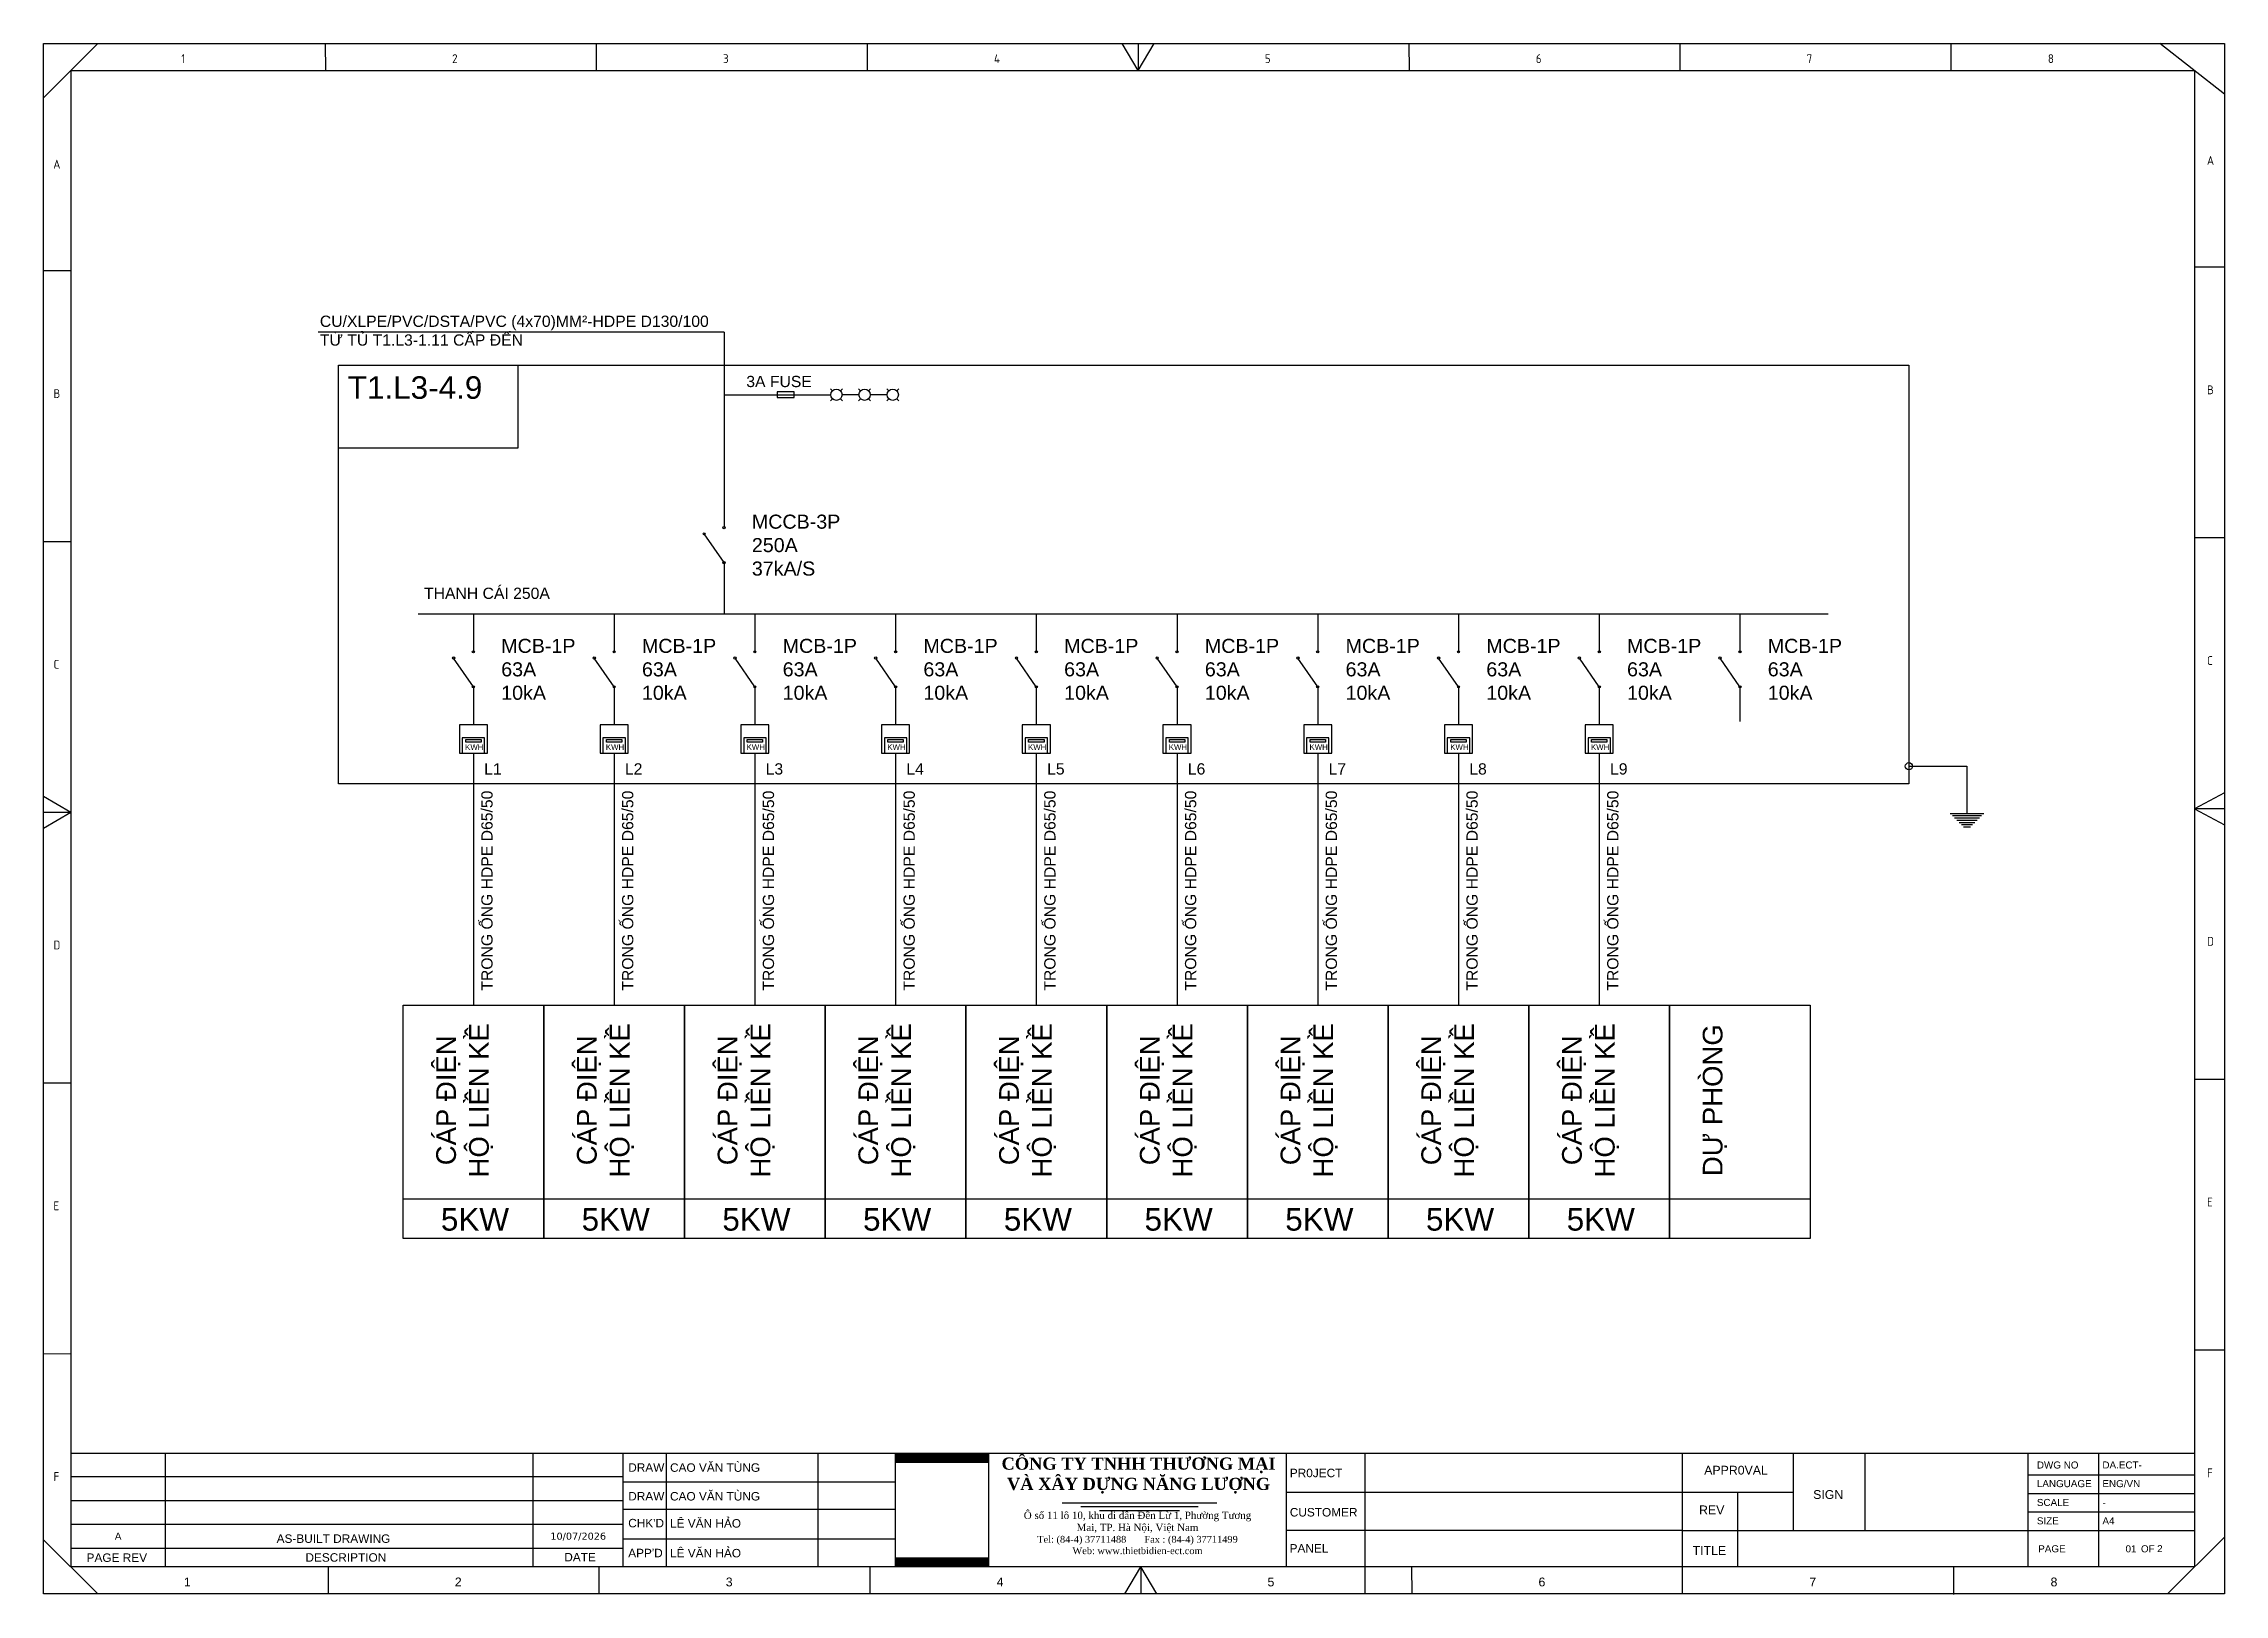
# Model space of a CAD drawing. Header units: millimetres. Extents: x -33730 to 17150, y -76829 to -27437.
# Drawn here: x -27328 to -21401, y -57781 to -53564 of the extents above; entities that cross this region are included whole.
import ezdxf
from ezdxf.enums import TextEntityAlignment as Align

# ---------------------------------------------------------------- set-up
doc = ezdxf.new("R2010")
doc.units = ezdxf.units.MM
doc.header["$LTSCALE"] = 3
doc.layers.add('0 @ 1', color=7, linetype='Continuous')
doc.layers.add('@.VISIBLE', color=7, linetype='Continuous')
doc.styles.add('Annotative', font='arial.ttf')
doc.styles.add('CET-H', font='verdana.ttf', dxfattribs={"height": 4})
doc.styles.add('ROMANS', font='isocp.shx', dxfattribs={"height": 2})
doc.styles.get("Standard").update_dxf_attribs({"font": 'arial.ttf'})

msp = doc.modelspace()

# ---------------------------------------------------------------- texts
at = {"attachment_point": 1}
for s, width, insert, char_height in [('CU/XLPE/PVC/DSTA/PVC (4x70)MM²-HDPE D130/100\\PTỪ TỦ T1.L3-1.11 CẤP ĐẾN', 1198.542, (-26577.43, -54303.82), 30.6), ('T1.L3-4.9', 1198.542, (-26501.75, -54468.79), 61.2), ('3A FUSE', 1198.542, (-25418.44, -54467.58), 30.6), ('MCCB-3P\\P250A\\P37kA/S', 509.7292, (-25403.29, -54844.96), 38.25), ('THANH CÁI 250A', 1198.542, (-26294.32, -55043.57), 30.6), ('MCB-1P\\P63A\\P10kA', 509.7292, (-26084.54, -55182.76), 38.25), ('MCB-1P\\P63A\\P10kA', 509.7292, (-25702.04, -55182.76), 38.25), ('MCB-1P\\P63A\\P10kA', 509.7292, (-25319.54, -55182.76), 38.25), ('MCB-1P\\P63A\\P10kA', 509.7292, (-24937.04, -55182.76), 38.25), ('MCB-1P\\P63A\\P10kA', 509.7292, (-24554.54, -55182.76), 38.25), ('MCB-1P\\P63A\\P10kA', 509.7292, (-24172.04, -55182.76), 38.25), ('MCB-1P\\P63A\\P10kA', 509.7292, (-23789.54, -55182.76), 38.25), ('MCB-1P\\P63A\\P10kA', 509.7292, (-23407.04, -55182.76), 38.25), ('MCB-1P\\P63A\\P10kA', 509.7292, (-23024.54, -55182.76), 38.25), ('MCB-1P\\P63A\\P10kA', 509.7292, (-22642.04, -55182.76), 38.25), ('KWH', 509.7292, (-26182.64, -55469.36), 15.3), ('KWH', 509.7292, (-25800.14, -55469.36), 15.3), ('KWH', 509.7292, (-25417.64, -55469.36), 15.3), ('KWH', 509.7292, (-25035.14, -55469.36), 15.3), ('KWH', 509.7292, (-24652.64, -55469.36), 15.3), ('KWH', 509.7292, (-24270.14, -55469.36), 15.3), ('KWH', 509.7292, (-23887.64, -55469.36), 15.3), ('KWH', 509.7292, (-23505.14, -55469.36), 15.3), ('KWH', 509.7292, (-23122.64, -55469.36), 15.3), ('L1', 1198.542, (-26130.78, -55521.16), 30.6), ('L2', 1198.542, (-25748.28, -55521.16), 30.6), ('L3', 1198.542, (-25365.78, -55521.16), 30.6), ('L4', 1198.542, (-24983.28, -55521.16), 30.6), ('L5', 1198.542, (-24600.78, -55521.16), 30.6), ('L6', 1198.542, (-24218.28, -55521.16), 30.6), ('L7', 1198.542, (-23835.78, -55521.16), 30.6), ('L8', 1198.542, (-23453.28, -55521.16), 30.6), ('L9', 1198.542, (-23070.78, -55521.16), 30.6), ('\\pi508.89037;5KW', 1198.542, (-26757.43, -56730.9), 61.2), ('\\pi508.89037;5KW', 1198.542, (-26374.93, -56730.9), 61.2), ('\\pi508.89037;5KW', 1198.542, (-25992.43, -56730.9), 61.2), ('\\pi508.89037;5KW', 1198.542, (-25609.93, -56730.9), 61.2), ('\\pi508.89037;5KW', 1198.542, (-25227.43, -56730.9), 61.2), ('\\pi508.89037;5KW', 1198.542, (-24844.93, -56730.9), 61.2), ('\\pi508.89037;5KW', 1198.542, (-24462.43, -56730.9), 61.2), ('\\pi508.89037;5KW', 1198.542, (-24079.93, -56730.9), 61.2), ('\\pi508.89037;5KW', 1198.542, (-23697.43, -56730.9), 61.2)]:
    msp.add_mtext_dynamic_manual_height_columns(s, width=width, gutter_width=15.3, heights=[0], dxfattribs=dict(at, insert=insert, char_height=char_height))
at = {"attachment_point": 1, "rotation": 90}
for s, insert, char_height in [('TRONG ỐNG HDPE D65/50', (-26138.57, -56139.51), 30.6), ('TRONG ỐNG HDPE D65/50', (-25756.07, -56139.51), 30.6), ('TRONG ỐNG HDPE D65/50', (-25373.57, -56139.51), 30.6), ('TRONG ỐNG HDPE D65/50', (-24991.07, -56139.51), 30.6), ('TRONG ỐNG HDPE D65/50', (-24608.57, -56139.51), 30.6), ('TRONG ỐNG HDPE D65/50', (-24226.07, -56139.51), 30.6), ('TRONG ỐNG HDPE D65/50', (-23843.57, -56139.51), 30.6), ('TRONG ỐNG HDPE D65/50', (-23461.07, -56139.51), 30.6), ('TRONG ỐNG HDPE D65/50', (-23078.57, -56139.51), 30.6), ('\\pi427.53476;CÁP ĐIỆN\\P\\pi394.33083;HỘ LIỀN KỀ', (-26261.13, -57041.87), 53.55), ('\\pi427.53476;CÁP ĐIỆN\\P\\pi394.33083;HỘ LIỀN KỀ', (-25878.63, -57041.87), 53.55), ('\\pi427.53476;CÁP ĐIỆN\\P\\pi394.33083;HỘ LIỀN KỀ', (-25496.13, -57041.87), 53.55), ('\\pi427.53476;CÁP ĐIỆN\\P\\pi394.33083;HỘ LIỀN KỀ', (-25113.63, -57041.87), 53.55), ('\\pi427.53476;CÁP ĐIỆN\\P\\pi394.33083;HỘ LIỀN KỀ', (-24731.13, -57041.87), 53.55), ('\\pi427.53476;CÁP ĐIỆN\\P\\pi394.33083;HỘ LIỀN KỀ', (-24348.63, -57041.87), 53.55), ('\\pi427.53476;CÁP ĐIỆN\\P\\pi394.33083;HỘ LIỀN KỀ', (-23966.13, -57041.87), 53.55), ('\\pi427.53476;CÁP ĐIỆN\\P\\pi394.33083;HỘ LIỀN KỀ', (-23583.63, -57041.87), 53.55), ('\\pi427.53476;CÁP ĐIỆN\\P\\pi394.33083;HỘ LIỀN KỀ', (-23201.13, -57041.87), 53.55), ('\\pi397.98363;DỰ PHÒNG', (-22818.63, -57041.87), 53.55)]:
    msp.add_mtext_dynamic_manual_height_columns(s, width=1198.542, gutter_width=15.3, heights=[0], dxfattribs=dict(at, insert=insert, char_height=char_height))

# ---------------------------------------------------------------- blocks, each defined once
blk = doc.blocks.new('DEN BAO PHA_KY HIEU')
for p, q in [((51.78, 11.48), (51.43, 11.83)), ((53.2, 11.48), (53.55, 11.83)), ((56.78, 11.48), (56.43, 11.83)), ((58.2, 11.48), (58.55, 11.83)), ((61.78, 11.48), (61.43, 11.83)), ((63.2, 11.48), (63.55, 11.83)), ((51.78, 10.06), (51.43, 9.71)), ((53.2, 10.06), (53.55, 9.71)), ((56.49, 10.77), (53.49, 10.77)), ((56.78, 10.06), (56.43, 9.71)), ((58.2, 10.06), (58.55, 9.71)), ((61.49, 10.77), (58.49, 10.77)), ((61.78, 10.06), (61.43, 9.71)), ((63.2, 10.06), (63.55, 9.71))]:
    blk.add_line(p, q)
for centre in [(52.49, 10.77), (57.49, 10.77), (62.49, 10.77)]:
    blk.add_circle(centre, 1)
blk = doc.blocks.new('KHUNG TEN CHUAN CET')
at = {"color": 134, "lineweight": 25}
for p, q in [((0, 219.81), (309.02, 219.81)), ((0, 0), (0, 219.81)), ((7.68, 219.81), (0, 212.13)), ((39.92, 219.81), (39.93, 215.97)), ((78.31, 219.81), (78.32, 215.97)), ((116.7, 219.81), (116.7, 215.97)), ((155.09, 215.97), (152.83, 219.81)), ((155.09, 219.81), (155.09, 215.97)), ((155.09, 215.97), (157.36, 219.81)), ((193.47, 219.81), (193.48, 215.97)), ((231.86, 219.81), (231.87, 215.97)), ((270.25, 219.81), (270.26, 215.97)), ((309.02, 212.63), (299.87, 219.81)), ((309.02, 219.81), (309.02, 0)), ((3.85, 215.97), (304.81, 215.97)), ((3.85, 215.97), (3.85, 3.83)), ((304.81, 215.97), (304.81, 3.83)), ((3.85, 187.57), (0, 187.57)), ((309.02, 188.1), (304.81, 188.09)), ((3.85, 149.18), (0, 149.18)), ((309.02, 149.71), (304.81, 149.71)), ((3.85, 110.79), (0, 113.06)), ((309.02, 113.59), (304.81, 111.32)), ((309.02, 111.32), (304.81, 111.32)), ((304.81, 111.32), (309.02, 109.06)), ((3.85, 110.79), (0, 110.79)), ((3.85, 110.79), (0, 108.53)), ((3.85, 72.4), (0, 72.4)), ((309.02, 72.94), (304.81, 72.93)), ((3.85, 34.02), (0, 34.01)), ((308.96, 34.55), (304.81, 34.54)), ((3.85, 19.95), (304.81, 19.95)), ((17.27, 3.85), (17.27, 19.95)), ((88.26, 3.83), (88.26, 19.95)), ((109.76, 3.83), (109.76, 19.95)), ((187.25, 0), (187.25, 19.95)), ((232.25, 0), (232.25, 19.95)), ((247.9, 19.95), (247.9, 8.98)), ((258.12, 8.98), (258.12, 19.95)), ((281.24, 8.98), (281.24, 19.95)), ((291.24, 8.98), (291.24, 19.95)), ((3.85, 16.64), (82.14, 16.64)), ((281.24, 16.9), (304.81, 16.9)), ((3.85, 13.25), (82.14, 13.25)), ((176.12, 14.45), (247.9, 14.45)), ((232.25, 14.45), (247.9, 14.45)), ((240.08, 3.83), (240.08, 14.45)), ((281.24, 14.26), (304.81, 14.26)), ((3.85, 9.87), (82.14, 9.87)), ((281.24, 11.62), (304.81, 11.62)), ((7.68, 0), (0, 7.68)), ((3.85, 6.51), (82.14, 6.51)), ((232.25, 8.98), (176.12, 8.98)), ((232.25, 8.98), (304.81, 8.98)), ((281.24, 3.83), (281.24, 8.98)), ((291.24, 3.83), (291.24, 8.98)), ((309.02, 8.05), (300.98, 0)), ((304.81, 3.83), (3.85, 3.83)), ((40.3, 3.83), (40.31, 0)), ((153.2, 0), (155.47, 3.83)), ((155.46, 3.83), (155.47, 0)), ((157.73, 0), (155.47, 3.83)), ((270.63, 3.83), (270.63, -0.07)), ((309.02, 0), (0, 0))]:
    blk.add_line(p, q, dxfattribs=at)
at = {"color": 134, "lineweight": 25, "ltscale": 50}
for p, q in [((69.36, 3.83), (69.36, 19.95)), ((82.14, 3.83), (82.14, 19.95)), ((120.7, 3.83), (120.7, 19.95)), ((133.95, 3.83), (133.95, 19.95)), ((176.12, 3.83), (176.12, 19.95)), ((82.14, 15.88), (120.7, 15.88)), ((82.14, 12.04), (120.7, 12.04)), ((82.14, 7.82), (120.7, 7.82)), ((78.69, 3.83), (78.69, 0)), ((117.08, 3.83), (117.08, 0)), ((193.85, 3.83), (193.86, 0))]:
    blk.add_line(p, q, dxfattribs=at)
at = {"color": 6}
for p, q in [((144.33, 12.9), (166.25, 12.9)), ((146.99, 12.4), (163.59, 12.4)), ((149.64, 11.85), (160.94, 11.85))]:
    blk.add_line(p, q, dxfattribs=at)
at = {"color": 7, "true_color": 0xffffff, "const_width": 1.35}
for points in [[(120.75, 19.26), (133.91, 19.26)], [(120.75, 4.52), (133.91, 4.52)]]:
    blk.add_lwpolyline(points, dxfattribs=at)
at = {"color": 134, "lineweight": 25, "style": 'ROMANS'}
for s, p in [('1', (19.5, 217.05)), ('2', (57.89, 217.05)), ('3', (96.28, 217.05)), ('4', (134.67, 217.05)), ('5', (173.05, 217.05)), ('6', (211.45, 217.05)), ('7', (249.83, 217.05)), ('8', (284.01, 217.05)), ('A', (1.37, 202.08)), ('A', (306.55, 202.61)), ('B', (1.4, 169.56)), ('B', (306.57, 170.09)), ('C', (306.57, 131.71)), ('C', (1.4, 131.18)), ('D', (306.57, 91.9)), ('D', (1.4, 91.37)), ('E', (1.4, 54.4)), ('E', (306.57, 54.93)), ('F', (1.4, 16.01)), ('F', (306.57, 16.54))]:
    blk.add_text(s, height=1.25, dxfattribs=at).set_placement(p)
at = {"color": 1, "insert": (155.16, 19.34), "char_height": 1.7247, "width": 46.2113, "attachment_point": 2}
blk.add_mtext('{\\fTimes New Roman|b1|i0|c0|p18;CÔNG TY TNHH THƯƠNG MẠI \\PVÀ XÂY DỰNG NĂNG LƯỢNG}', dxfattribs=at)
at = {"color": 3, "insert": (155.01, 11.66), "char_height": 0.99989, "width": 34.762, "attachment_point": 2}
blk.add_mtext('{\\fTimes New Roman|b0|i0|c163|p18;\\H1.029x;Ô số 11 lô 10, khu di dân Đền Lừ 1, Phường \\fTimes New Roman|b0|i0|c0|p18;Tương\\fTimes New Roman|b0|i0|c163|p18; Mai,\\fTimes New Roman|b0|i0|c0|p18; TP. Hà Nội, Việt Nam\\H0.9429x;\\P\\fTimes New Roman|b0|i0|c238|p18;Tel: (84-4) 37711488       Fax : (84-4) 37711499     \\PWeb: www.thietbidien-ect.com\\P\\fTimes New Roman|b0|i0|c0|p18;\\H1.03x;     }', dxfattribs=at)
at = {"style": 'Annotative'}
for tag, p in [('DRAWING_NO', (291.74, 17.78)), ('SCALE', (291.74, 12.47)), ('SIZE', (291.74, 9.86)), ('TOTAL_PAGE', (299.49, 5.93))]:
    blk.add_attdef(tag, p, '', height=1, dxfattribs=at)
for tag, p in [('DRAW_1', (88.76, 17.91)), ('DRAW_2', (88.76, 13.85)), ('CHECKED', (88.76, 10.01)), ('APPROVED', (88.76, 5.79))]:
    blk.add_attdef(tag, text='', height=1.2, dxfattribs=at).set_placement(p, align=Align.MIDDLE_LEFT)
for tag, height, style, p in [('PR0JECT', 1.2, 'Annotative', (209.75, 17.19)), ('CUSTOMER', 1.2, 'Annotative', (209.75, 11.6)), ('REV', 1, 'Annotative', (10.56, 8.19)), ('DATE', 1, 'CET-H', (75.75, 8.19)), ('PR0JECT_N0.', 1.2, 'Annotative', (209.75, 6.47)), ('TEN_BAN_VE', 1.2, 'Annotative', (260.66, 6.41))]:
    blk.add_attdef(tag, text='', height=height, dxfattribs=dict(style=style)).set_placement(p, align=Align.MIDDLE_CENTER)
blk.add_attdef('PAGE', text='', height=1, dxfattribs=at).set_placement((296.57, 5.9), align=Align.RIGHT)
at = {"layer": '0 @ 1', "color": 134, "lineweight": 25, "style": 'Annotative'}
for s, height, p in [('DWG NO', 1, (282.45, 17.78)), ('PR0JECT', 1.2, (176.59, 16.55)), ('APPR0VAL', 1.249, (235.31, 16.92)), ('LANGUAGE ', 1, (282.45, 15.14)), ('ENG/VN', 1, (291.74, 15.14)), ('REV', 1.249, (234.58, 11.29)), ('SIGN', 1.249, (250.75, 13.47)), ('SCALE ', 1, (282.45, 12.47)), ('CUSTOMER', 1.2, (176.59, 10.98)), ('SIZE ', 1, (282.45, 9.86)), ('AS-BUILT DRAWING', 1.2, (33.02, 7.24)), ('PANEL', 1.2, (176.56, 5.86)), ('TITLE ', 1.249, (233.67, 5.53)), ('PAGE ', 1, (282.64, 5.9)), ('OF', 1, (297.2, 5.9)), ('PAGE REV', 1.2, (6.09, 4.54)), ('DESCRIPTION', 1.2, (37.1, 4.57)), ('DATE', 1.2, (73.78, 4.61)), ('1', 1.25, (19.88, 1.07)), ('2', 1.25, (58.27, 1.07)), ('3', 1.25, (96.66, 1.07)), ('4', 1.25, (135.05, 1.07)), ('5', 1.25, (173.43, 1.07)), ('6', 1.25, (211.83, 1.07)), ('7', 1.25, (250.21, 1.07)), ('8', 1.25, (284.39, 1.07))]:
    blk.add_text(s, height=height, dxfattribs=at).set_placement(p)
for s, p in [('DRAW', (82.84, 17.92)), ('DRAW', (82.84, 13.85)), ("CHK'D", (82.84, 10.04)), ("APP'D", (82.84, 5.8))]:
    blk.add_text(s, height=1.2, dxfattribs=at).set_placement(p, align=Align.MIDDLE_LEFT)
blk = doc.blocks.new('*U2420')
ref = blk.add_blockref('KHUNG TEN CHUAN CET', (-27328.3, -57780.1), dxfattribs=dict(xscale=19.18109915809952, yscale=19.18109915809952, zscale=19.18109915809952))
ref.add_attrib('DATE', '10/07/2026', dxfattribs={"layer": '0 @ 1', "height": 19.18, "style": 'CET-H'}).set_placement((-25875.3, -57623), align=Align.MIDDLE_CENTER)
ref.add_attrib('APPROVED', 'LÊ VĂN HẢO', dxfattribs={"layer": '0 @ 1', "height": 23.02, "style": 'Annotative'}).set_placement((-25625.7, -57669.2), align=Align.MIDDLE_LEFT)
ref.add_attrib('CHECKED', 'LÊ VĂN HẢO', dxfattribs={"layer": '0 @ 1', "height": 23.02, "style": 'Annotative'}).set_placement((-25625.7, -57588.2), align=Align.MIDDLE_LEFT)
ref.add_attrib('DRAW_2', 'CAO VĂN TÙNG', dxfattribs={"layer": '0 @ 1', "height": 23.017, "style": 'Annotative'}).set_placement((-25625.7, -57514.5), align=Align.MIDDLE_LEFT)
ref.add_attrib('DRAW_1', 'CAO VĂN TÙNG', dxfattribs={"layer": '0 @ 1', "height": 23.017, "style": 'Annotative'}).set_placement((-25625.7, -57436.5), align=Align.MIDDLE_LEFT)
ref.add_attrib('TOTAL_PAGE', '2', (-21583.7, -57666.5), dxfattribs={"layer": '0 @ 1', "height": 19.2, "style": 'Annotative'})
ref.add_attrib('PAGE', '01', dxfattribs={"layer": '0 @ 1', "height": 19.18, "style": 'Annotative'}).set_placement((-21639.8, -57667), align=Align.RIGHT)
ref.add_attrib('DRAWING_NO', 'DA.ECT-', (-21732.4, -57439), dxfattribs={"layer": '0 @ 1', "height": 19.18, "style": 'Annotative'})
ref.add_attrib('SIZE', 'A4', (-21732.4, -57591), dxfattribs={"layer": '0 @ 1', "height": 19.18, "style": 'Annotative'})
ref.add_attrib('SCALE', '-', (-21732.4, -57540.9), dxfattribs={"layer": '0 @ 1', "height": 19.2, "style": 'Annotative'})
ref.add_attrib('REV', 'A', dxfattribs={"layer": '0 @ 1', "height": 19.2, "style": 'Annotative'}).set_placement((-27125.8, -57623), align=Align.MIDDLE_CENTER)

# ---------------------------------------------------------------- linework, layer by layer
for p, q in [((-25478.85, -54348.54), (-26582.09, -54348.54)), ((-25478.85, -54348.54), (-25478.85, -54817.3)), ((-25478.85, -54518.91), (-25334.12, -54518.91)), ((-25334.12, -54518.91), (-25288.22, -54518.91)), ((-25288.22, -54518.91), (-25188.58, -54518.91)), ((-25478.85, -54817.3), (-25478.85, -54880.38)), ((-25478.85, -54975.46), (-25532.83, -54897.19)), ((-25478.85, -54975.46), (-25478.85, -55069.81)), ((-26310.16, -55115.17), (-22478.1, -55115.17)), ((-26160.11, -55115.17), (-26160.11, -55218.18)), ((-25777.61, -55115.17), (-25777.61, -55218.18)), ((-25478.85, -55069.81), (-25478.85, -55115.17)), ((-25395.11, -55115.17), (-25395.11, -55218.18)), ((-25012.61, -55115.17), (-25012.61, -55218.18)), ((-24630.11, -55115.17), (-24630.11, -55218.18)), ((-24247.61, -55115.17), (-24247.61, -55218.18)), ((-23865.11, -55115.17), (-23865.11, -55218.18)), ((-23482.61, -55115.17), (-23482.61, -55218.18)), ((-23100.11, -55115.17), (-23100.11, -55218.18)), ((-22717.61, -55115.17), (-22717.61, -55218.18)), ((-26160.11, -55313.25), (-26214.08, -55234.98)), ((-25777.61, -55313.25), (-25831.58, -55234.98)), ((-25395.11, -55313.25), (-25449.08, -55234.98)), ((-25012.61, -55313.25), (-25066.58, -55234.98)), ((-24630.11, -55313.25), (-24684.08, -55234.98)), ((-24247.61, -55313.25), (-24301.58, -55234.98)), ((-23865.11, -55313.25), (-23919.08, -55234.98)), ((-23482.61, -55313.25), (-23536.58, -55234.98)), ((-23100.11, -55313.25), (-23154.08, -55234.98)), ((-22717.61, -55313.25), (-22771.58, -55234.98)), ((-26160.11, -55313.25), (-26160.11, -55407.6)), ((-25777.61, -55313.25), (-25777.61, -55407.6)), ((-25395.11, -55313.25), (-25395.11, -55407.6)), ((-25012.61, -55313.25), (-25012.61, -55407.6)), ((-24630.11, -55313.25), (-24630.11, -55407.6)), ((-24247.61, -55313.25), (-24247.61, -55407.6)), ((-23865.11, -55313.25), (-23865.11, -55407.6)), ((-23482.61, -55313.25), (-23482.61, -55407.6)), ((-23100.11, -55313.25), (-23100.11, -55407.6)), ((-22717.61, -55313.25), (-22717.61, -55407.6)), ((-26160.11, -55407.6), (-26160.11, -55416.77)), ((-25777.61, -55407.6), (-25777.61, -55416.77)), ((-25395.11, -55407.6), (-25395.11, -55416.77)), ((-25012.61, -55407.6), (-25012.61, -55416.77)), ((-24630.11, -55407.6), (-24630.11, -55416.77)), ((-24247.61, -55407.6), (-24247.61, -55416.77)), ((-23865.11, -55407.6), (-23865.11, -55416.77)), ((-23482.61, -55407.6), (-23482.61, -55416.77)), ((-23100.11, -55407.6), (-23100.11, -55416.77)), ((-26160.11, -55493.27), (-26160.11, -56178.77)), ((-25777.61, -55493.27), (-25777.61, -56178.77)), ((-25395.11, -55493.27), (-25395.11, -56178.77)), ((-25012.61, -55493.27), (-25012.61, -56178.77)), ((-24630.11, -55493.27), (-24630.11, -56178.77)), ((-24247.61, -55493.27), (-24247.61, -56178.77)), ((-23865.11, -55493.27), (-23865.11, -56178.77)), ((-23482.61, -55493.27), (-23482.61, -56178.77)), ((-23100.11, -55493.27), (-23100.11, -56178.77)), ((-22258.4, -55529.17), (-22100.53, -55529.17)), ((-22100.53, -55529.17), (-22100.53, -55657.47)), ((-22146.43, -55657.47), (-22054.63, -55657.47)), ((-22140.31, -55663.59), (-22060.75, -55663.59)), ((-22134.19, -55669.71), (-22066.87, -55669.71)), ((-22128.07, -55675.83), (-22072.99, -55675.83)), ((-22121.95, -55681.95), (-22079.11, -55681.95)), ((-22115.83, -55688.07), (-22085.23, -55688.07)), ((-22109.71, -55694.19), (-22091.35, -55694.19)), ((-26351.36, -56705.66), (-25968.86, -56705.66)), ((-25968.86, -56705.66), (-25586.36, -56705.66)), ((-25586.36, -56705.66), (-25203.86, -56705.66)), ((-25203.86, -56705.66), (-24821.36, -56705.66)), ((-24821.36, -56705.66), (-24438.86, -56705.66)), ((-24438.86, -56705.66), (-24056.36, -56705.66)), ((-24056.36, -56705.66), (-23673.86, -56705.66)), ((-23673.86, -56705.66), (-23291.36, -56705.66)), ((-23291.36, -56705.66), (-22908.86, -56705.66)), ((-22908.86, -56705.66), (-22526.36, -56705.66))]:
    msp.add_line(p, q)
for points in [[(-26526.86, -54438.49), (-22258.4, -54438.49), (-22258.4, -55577.37), (-26526.86, -55577.37)], [(-26526.86, -54438.49), (-26039.5, -54438.49), (-26039.5, -54664.47), (-26526.86, -54664.47)], [(-25334.12, -54526.56), (-25288.22, -54526.56), (-25288.22, -54511.26), (-25334.12, -54511.26)], [(-26198.36, -55493.27), (-26121.86, -55493.27), (-26121.86, -55416.77), (-26198.36, -55416.77)], [(-25815.86, -55493.27), (-25739.36, -55493.27), (-25739.36, -55416.77), (-25815.86, -55416.77)], [(-25433.36, -55493.27), (-25356.86, -55493.27), (-25356.86, -55416.77), (-25433.36, -55416.77)], [(-25050.86, -55493.27), (-24974.36, -55493.27), (-24974.36, -55416.77), (-25050.86, -55416.77)], [(-24668.36, -55493.27), (-24591.86, -55493.27), (-24591.86, -55416.77), (-24668.36, -55416.77)], [(-24285.86, -55493.27), (-24209.36, -55493.27), (-24209.36, -55416.77), (-24285.86, -55416.77)], [(-23903.36, -55493.27), (-23826.86, -55493.27), (-23826.86, -55416.77), (-23903.36, -55416.77)], [(-23520.86, -55493.27), (-23444.36, -55493.27), (-23444.36, -55416.77), (-23520.86, -55416.77)], [(-23138.36, -55493.27), (-23061.86, -55493.27), (-23061.86, -55416.77), (-23138.36, -55416.77)], [(-26190.53, -55493.27), (-26129.68, -55493.27), (-26129.68, -55452.35), (-26190.53, -55452.35)], [(-26181, -55456.68), (-26139.21, -55456.68), (-26139.21, -55463.87), (-26181, -55463.87)], [(-25808.03, -55493.27), (-25747.18, -55493.27), (-25747.18, -55452.35), (-25808.03, -55452.35)], [(-25798.5, -55456.68), (-25756.71, -55456.68), (-25756.71, -55463.87), (-25798.5, -55463.87)], [(-25425.53, -55493.27), (-25364.68, -55493.27), (-25364.68, -55452.35), (-25425.53, -55452.35)], [(-25416, -55456.68), (-25374.21, -55456.68), (-25374.21, -55463.87), (-25416, -55463.87)], [(-25043.03, -55493.27), (-24982.18, -55493.27), (-24982.18, -55452.35), (-25043.03, -55452.35)], [(-25033.5, -55456.68), (-24991.71, -55456.68), (-24991.71, -55463.87), (-25033.5, -55463.87)], [(-24660.53, -55493.27), (-24599.68, -55493.27), (-24599.68, -55452.35), (-24660.53, -55452.35)], [(-24651, -55456.68), (-24609.21, -55456.68), (-24609.21, -55463.87), (-24651, -55463.87)], [(-24278.03, -55493.27), (-24217.18, -55493.27), (-24217.18, -55452.35), (-24278.03, -55452.35)], [(-24268.5, -55456.68), (-24226.71, -55456.68), (-24226.71, -55463.87), (-24268.5, -55463.87)], [(-23895.53, -55493.27), (-23834.68, -55493.27), (-23834.68, -55452.35), (-23895.53, -55452.35)], [(-23886, -55456.68), (-23844.21, -55456.68), (-23844.21, -55463.87), (-23886, -55463.87)], [(-23513.03, -55493.27), (-23452.18, -55493.27), (-23452.18, -55452.35), (-23513.03, -55452.35)], [(-23503.5, -55456.68), (-23461.71, -55456.68), (-23461.71, -55463.87), (-23503.5, -55463.87)], [(-23130.53, -55493.27), (-23069.68, -55493.27), (-23069.68, -55452.35), (-23130.53, -55452.35)], [(-23121, -55456.68), (-23079.21, -55456.68), (-23079.21, -55463.87), (-23121, -55463.87)], [(-26351.36, -56178.77), (-25968.86, -56178.77), (-25968.86, -56813.55), (-26351.36, -56813.55)], [(-25968.86, -56178.77), (-25586.36, -56178.77), (-25586.36, -56813.55), (-25968.86, -56813.55)], [(-25586.36, -56178.77), (-25203.86, -56178.77), (-25203.86, -56813.55), (-25586.36, -56813.55)], [(-25203.86, -56178.77), (-24821.36, -56178.77), (-24821.36, -56813.55), (-25203.86, -56813.55)], [(-24821.36, -56178.77), (-24438.86, -56178.77), (-24438.86, -56813.55), (-24821.36, -56813.55)], [(-24438.86, -56178.77), (-24056.36, -56178.77), (-24056.36, -56813.55), (-24438.86, -56813.55)], [(-24056.36, -56178.77), (-23673.86, -56178.77), (-23673.86, -56813.55), (-24056.36, -56813.55)], [(-23673.86, -56178.77), (-23291.36, -56178.77), (-23291.36, -56813.55), (-23673.86, -56813.55)], [(-23291.36, -56178.77), (-22908.86, -56178.77), (-22908.86, -56813.55), (-23291.36, -56813.55)], [(-22908.86, -56178.77), (-22526.36, -56178.77), (-22526.36, -56813.55), (-22908.86, -56813.55)]]:
    msp.add_lwpolyline(points, close=True)
for centre, radius in [((-25478.85, -54880.38), 3.06), ((-25532.83, -54897.19), 3.06), ((-25478.85, -54975.46), 3.06), ((-26214.08, -55234.98), 3.06), ((-26160.11, -55218.18), 3.06), ((-25831.58, -55234.98), 3.06), ((-25777.61, -55218.18), 3.06), ((-25449.08, -55234.98), 3.06), ((-25395.11, -55218.18), 3.06), ((-25066.58, -55234.98), 3.06), ((-25012.61, -55218.18), 3.06), ((-24684.08, -55234.98), 3.06), ((-24630.11, -55218.18), 3.06), ((-24301.58, -55234.98), 3.06), ((-24247.61, -55218.18), 3.06), ((-23919.08, -55234.98), 3.06), ((-23865.11, -55218.18), 3.06), ((-23536.58, -55234.98), 3.06), ((-23482.61, -55218.18), 3.06), ((-23154.08, -55234.98), 3.06), ((-23100.11, -55218.18), 3.06), ((-22771.58, -55234.98), 3.06), ((-22717.61, -55218.18), 3.06), ((-26160.11, -55313.25), 3.06), ((-25777.61, -55313.25), 3.06), ((-25395.11, -55313.25), 3.06), ((-25012.61, -55313.25), 3.06), ((-24630.11, -55313.25), 3.06), ((-24247.61, -55313.25), 3.06), ((-23865.11, -55313.25), 3.06), ((-23482.61, -55313.25), 3.06), ((-23100.11, -55313.25), 3.06), ((-22717.61, -55313.25), 3.06), ((-22258.4, -55529.17), 9.8)]:
    msp.add_circle(centre, radius)

# ---------------------------------------------------------------- block references
at = {"xscale": 15.3, "yscale": 15.3, "zscale": 15.3}
msp.add_blockref('DEN BAO PHA_KY HIEU', (-25976.41, -54683.66), dxfattribs=at)
at = {"layer": '@.VISIBLE'}
msp.add_blockref('*U2420', (0, 0), dxfattribs=at)

msp.set_redraw_order([(e.dxf.handle, doc.entitydb.next_handle()) for e in msp.query("TEXT MTEXT ATTDEF DIMENSION ARC_DIMENSION")])  # texts and dimensions are drawn at this point

doc.saveas('drawing.dxf')
